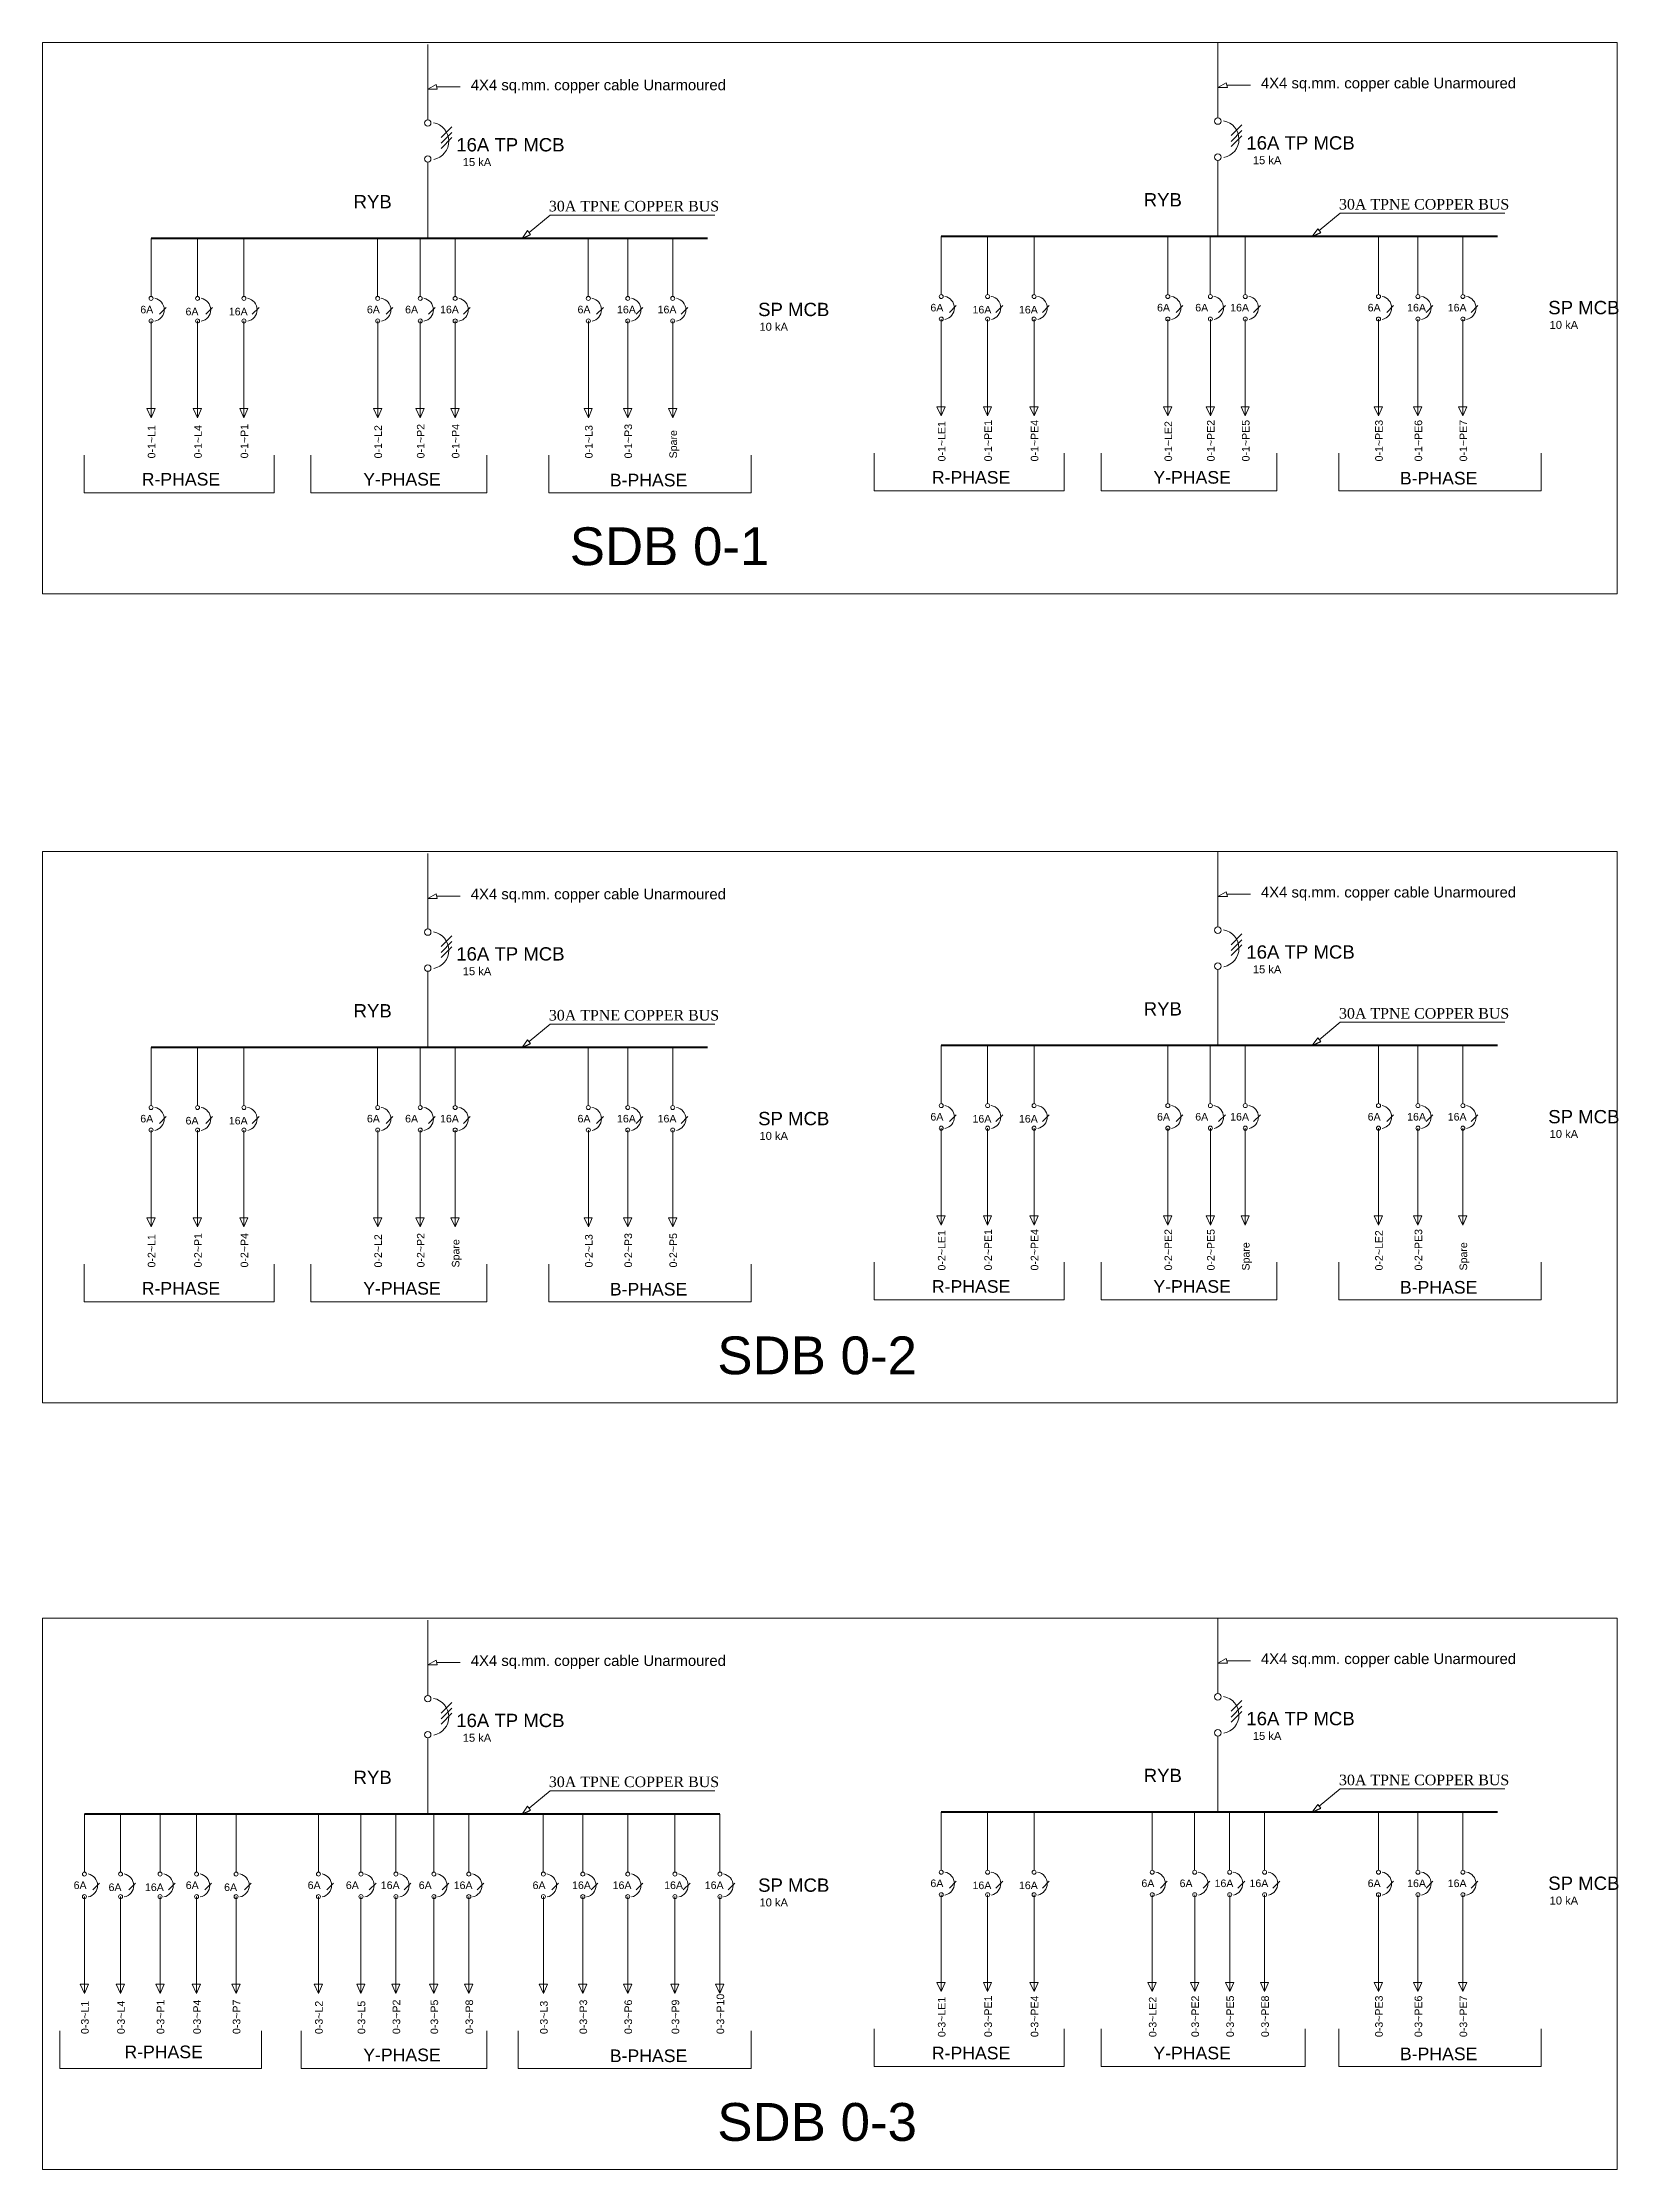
# Model space of a CAD drawing. Header units: millimetres. Extents: x 2390631 to 3136749, y 3674522 to 3929111.
# Drawn here: x 2960654 to 3023540, y 3727049 to 3811901 of the extents above; entities that cross this region are included whole.
import ezdxf

# ---------------------------------------------------------------- set-up
doc = ezdxf.new("R2010")
doc.units = ezdxf.units.MM
doc.header["$MEASUREMENT"] = 0
doc.layers.add('7 POWER PT WIRING', color=3, linetype='Continuous', lineweight=25)
doc.layers.add('Singleline', color=82, linetype='Continuous', lineweight=20)
doc.styles.add('ARIAL', font='arial.ttf')
doc.styles.add('MM', font='dutch.ttf')
doc.styles.add('ROOM', font='arial.ttf')

msp = doc.modelspace()

# ---------------------------------------------------------------- texts
at = {"layer": 'Singleline', "style": 'ROOM'}
for p in [(2977743, 3809997), (3009272, 3810072), (2977743, 3777719), (3009272, 3777794), (2977743, 3747137), (3009272, 3747212)]:
    msp.add_text('4X4 sq.mm. copper cable Unarmoured', height=424.37, dxfattribs=at).set_placement(p)
at = {"layer": 'Singleline', "color": 1}
for s, height, style, p in [('16A TP MCB', 530.5, 'ROOM', (3008691, 3807632)), ('16A TP MCB', 530.5, 'ROOM', (2977162, 3807557)), ('15 kA', 318.3, 'ROOM', (2977422, 3806973)), ('15 kA', 318.3, 'ROOM', (3008951, 3807048)), (' RYB', 530.5, 'ROOM', (2972860, 3805287)), ('30A TPNE COPPER BUS', 420.38, 'MM', (2980859, 3805164)), (' RYB', 530.5, 'ROOM', (3004389, 3805363)), ('30A TPNE COPPER BUS', 420.38, 'MM', (3012388, 3805239)), ('6A  ', 302.4, 'ARIAL', (2964555, 3801098)), (' SP MCB', 530.5, 'ROOM', (2989003, 3800987)), ('6A  ', 302.4, 'ARIAL', (2996084, 3801174)), ('16A  ', 302.4, 'ARIAL', (2997764, 3801093)), ('16A  ', 302.4, 'ARIAL', (2999617, 3801093)), (' SP MCB', 530.5, 'ROOM', (3020532, 3801063)), ('6A  ', 302.4, 'ARIAL', (2966361, 3801018)), ('16A  ', 302.4, 'ARIAL', (2968088, 3801018)), ('10 kA', 318.3, 'ROOM', (2989263, 3800403)), ('10 kA', 318.3, 'ROOM', (3020792, 3800478)), ('R-PHASE', 504, 'ARIAL', (2964613, 3794227)), ('R-PHASE', 504, 'ARIAL', (2996142, 3794302)), ('16A TP MCB', 530.5, 'ROOM', (3008691, 3775354)), ('16A TP MCB', 530.5, 'ROOM', (2977162, 3775279)), ('15 kA', 318.3, 'ROOM', (2977422, 3774694)), ('15 kA', 318.3, 'ROOM', (3008951, 3774769)), (' RYB', 530.5, 'ROOM', (2972860, 3773009)), (' RYB', 530.5, 'ROOM', (3004389, 3773084)), ('30A TPNE COPPER BUS', 420.38, 'MM', (3012388, 3772961)), ('30A TPNE COPPER BUS', 420.38, 'MM', (2980859, 3772886)), ('6A  ', 302.4, 'ARIAL', (2964555, 3768820)), (' SP MCB', 530.5, 'ROOM', (2989003, 3768709)), ('6A  ', 302.4, 'ARIAL', (2996084, 3768895)), ('16A  ', 302.4, 'ARIAL', (2997764, 3768815)), ('16A  ', 302.4, 'ARIAL', (2999617, 3768815)), (' SP MCB', 530.5, 'ROOM', (3020532, 3768784)), ('6A  ', 302.4, 'ARIAL', (2966361, 3768739)), ('16A  ', 302.4, 'ARIAL', (2968088, 3768739)), ('10 kA', 318.3, 'ROOM', (2989263, 3768124)), ('10 kA', 318.3, 'ROOM', (3020792, 3768200)), ('R-PHASE', 504, 'ARIAL', (2964613, 3761948)), ('R-PHASE', 504, 'ARIAL', (2996142, 3762024)), ('16A TP MCB', 530.5, 'ROOM', (2977162, 3744697)), ('16A TP MCB', 530.5, 'ROOM', (3008691, 3744772)), ('15 kA', 318.3, 'ROOM', (3008951, 3744188)), ('15 kA', 318.3, 'ROOM', (2977422, 3744113)), (' RYB', 530.5, 'ROOM', (2972860, 3742427)), (' RYB', 530.5, 'ROOM', (3004389, 3742503)), ('30A TPNE COPPER BUS', 420.38, 'MM', (3012388, 3742379)), ('30A TPNE COPPER BUS', 420.38, 'MM', (2980859, 3742304)), ('6A  ', 302.4, 'ARIAL', (2961895, 3738238)), ('6A  ', 302.4, 'ARIAL', (2966369, 3738238)), (' SP MCB', 530.5, 'ROOM', (2989003, 3738127)), ('6A  ', 302.4, 'ARIAL', (2996084, 3738314)), ('16A  ', 302.4, 'ARIAL', (2997764, 3738233)), ('16A  ', 302.4, 'ARIAL', (2999617, 3738233)), (' SP MCB', 530.5, 'ROOM', (3020532, 3738203)), ('6A  ', 302.4, 'ARIAL', (2963289, 3738158)), ('16A  ', 302.4, 'ARIAL', (2964741, 3738158)), ('6A  ', 302.4, 'ARIAL', (2967900, 3738158)), ('10 kA', 318.3, 'ROOM', (2989263, 3737543)), ('10 kA', 318.3, 'ROOM', (3020792, 3737618)), ('R-PHASE', 504, 'ARIAL', (2963922, 3731488)), ('R-PHASE', 504, 'ARIAL', (2996142, 3731442))]:
    msp.add_text(s, height=height, dxfattribs=dict(at, style=style)).set_placement(p)
at = {"layer": 'Singleline', "color": 2, "style": 'ARIAL'}
for s, height, p in [('6A  ', 302.4, (2973598, 3801098)), ('6A  ', 302.4, (2975122, 3801098)), ('16A  ', 302.4, (2976516, 3801098)), ('6A  ', 302.4, (3005127, 3801174)), ('6A  ', 302.4, (3006651, 3801174)), ('16A  ', 302.4, (3008045, 3801174)), ('Y-PHASE', 504, (2973453, 3794227)), ('Y-PHASE', 504, (3004982, 3794302)), ('6A  ', 302.4, (2973598, 3768820)), ('6A  ', 302.4, (2975122, 3768820)), ('16A  ', 302.4, (2976516, 3768820)), ('6A  ', 302.4, (3005127, 3768895)), ('6A  ', 302.4, (3006651, 3768895)), ('16A  ', 302.4, (3008045, 3768895)), ('Y-PHASE', 504, (2973453, 3761948)), ('Y-PHASE', 504, (3004982, 3762024)), ('6A  ', 302.4, (2971234, 3738238)), ('6A  ', 302.4, (2972758, 3738238)), ('16A  ', 302.4, (2974152, 3738238)), ('6A  ', 302.4, (2975667, 3738238)), ('16A  ', 302.4, (2977061, 3738238)), ('6A  ', 302.4, (3004503, 3738314)), ('6A  ', 302.4, (3006027, 3738314)), ('16A  ', 302.4, (3007422, 3738314)), ('16A  ', 302.4, (3008816, 3738314)), ('Y-PHASE', 504, (2973453, 3731367)), ('Y-PHASE', 504, (3004982, 3731442))]:
    msp.add_text(s, height=height, dxfattribs=at).set_placement(p)
at = {"layer": 'Singleline', "color": 5, "style": 'ARIAL'}
for s, height, p in [('6A  ', 302.4, (2982003, 3801098)), ('16A  ', 302.4, (2983578, 3801098)), ('16A  ', 302.4, (2985198, 3801098)), ('6A  ', 302.4, (3013532, 3801174)), ('16A  ', 302.4, (3015107, 3801174)), ('16A  ', 302.4, (3016727, 3801174)), ('B-PHASE', 504, (2983291, 3794193)), ('B-PHASE', 504, (3014820, 3794269)), ('6A  ', 302.4, (2982003, 3768820)), ('16A  ', 302.4, (2983578, 3768820)), ('16A  ', 302.4, (2985198, 3768820)), ('6A  ', 302.4, (3013532, 3768895)), ('16A  ', 302.4, (3015107, 3768895)), ('16A  ', 302.4, (3016727, 3768895)), ('B-PHASE', 504, (2983291, 3761915)), ('B-PHASE', 504, (3014820, 3761990)), ('6A  ', 302.4, (2980209, 3738238)), ('16A  ', 302.4, (2981784, 3738238)), ('16A  ', 302.4, (2983404, 3738238)), ('16A  ', 302.4, (2985460, 3738238)), ('16A  ', 302.4, (2987080, 3738238)), ('6A  ', 302.4, (3013532, 3738314)), ('16A  ', 302.4, (3015107, 3738314)), ('16A  ', 302.4, (3016727, 3738314)), ('B-PHASE', 504, (2983291, 3731333)), ('B-PHASE', 504, (3014820, 3731409))]:
    msp.add_text(s, height=height, dxfattribs=at).set_placement(p)
at = {"layer": 'Singleline', "color": 1, "style": 'ARIAL'}
for s, p in [('0-1~L1', (2965156, 3795311)), ('0-1~L4', (2967009, 3795311)), ('0-1~P1', (2968861, 3795311)), ('0-1~LE1', (2996685, 3795190)), ('0-1~PE1', (2998538, 3795190)), ('0-1~PE4', (3000391, 3795190)), ('0-2~L1', (2965156, 3763033)), ('0-2~P1', (2967009, 3763033)), ('0-2~P4', (2968861, 3763033)), ('0-2~LE1', (2996685, 3762912)), ('0-2~PE1', (2998538, 3762912)), ('0-2~PE4', (3000391, 3762912)), ('0-3~L1', (2962496, 3732451)), ('0-3~L4', (2963937, 3732451)), ('0-3~P1', (2965515, 3732451)), ('0-3~P4', (2966970, 3732451)), ('0-3~P7', (2968548, 3732451)), ('0-3~LE1', (2996685, 3732330)), ('0-3~PE1', (2998538, 3732330)), ('0-3~PE4', (3000391, 3732330))]:
    msp.add_text(s, height=302.4, rotation=90, dxfattribs=at).set_placement(p)
at = {"layer": 'Singleline', "color": 2, "style": 'ARIAL'}
for s, p in [('0-1~L2', (2974199, 3795311)), ('0-1~P2', (2975896, 3795311)), ('0-1~P4', (2977290, 3795311)), ('0-1~LE2', (3005728, 3795190)), ('0-1~PE2', (3007425, 3795190)), ('0-1~PE5', (3008819, 3795190)), ('0-2~L2', (2974199, 3763033)), ('0-2~P2', (2975896, 3763033)), ('Spare', (2977290, 3763033)), ('0-2~PE2', (3005728, 3762912)), ('0-2~PE5', (3007425, 3762912)), ('Spare', (3008819, 3762912)), ('0-3~L2', (2971834, 3732451)), ('0-3~L5', (2973531, 3732451)), ('0-3~P2', (2974926, 3732451)), ('0-3~P5', (2976440, 3732451)), ('0-3~P8', (2977835, 3732451)), ('0-3~LE2', (3005104, 3732330)), ('0-3~PE2', (3006801, 3732330)), ('0-3~PE5', (3008195, 3732330)), ('0-3~PE8', (3009590, 3732330))]:
    msp.add_text(s, height=302.4, rotation=90, dxfattribs=at).set_placement(p)
at = {"layer": 'Singleline', "color": 5, "style": 'ARIAL'}
for s, p in [('0-1~L3', (2982604, 3795311)), ('0-1~P3', (2984178, 3795311)), ('Spare', (2985972, 3795311)), ('0-1~PE3', (3014133, 3795190)), ('0-1~PE6', (3015707, 3795190)), ('0-1~PE7', (3017501, 3795190)), ('0-2~L3', (2982604, 3763033)), ('0-2~P3', (2984178, 3763033)), ('0-2~P5', (2985972, 3763033)), ('0-2~LE2', (3014133, 3762912)), ('0-2~PE3', (3015707, 3762912)), ('Spare', (3017501, 3762912)), ('0-3~L3', (2980810, 3732451)), ('0-3~P3', (2982385, 3732451)), ('0-3~P6', (2984178, 3732451)), ('0-3~P9', (2986060, 3732451)), ('0-3~P10', (2987854, 3732451)), ('0-3~PE3', (3014133, 3732330)), ('0-3~PE6', (3015707, 3732330)), ('0-3~PE7', (3017501, 3732330))]:
    msp.add_text(s, height=302.4, rotation=90, dxfattribs=at).set_placement(p)
at = {"layer": 'Singleline', "color": 1, "linetype": 'Continuous', "lineweight": 35, "char_height": 1509.3, "attachment_point": 5, "style": 'ARIAL'}
for s, insert in [('SDB 0-1', (2985675, 3791795)), ('SDB 0-2', (2991563, 3759516))]:
    msp.add_mtext(s, dxfattribs=dict(at, insert=insert))
at = {"layer": 'Singleline', "color": 1, "linetype": 'Continuous', "lineweight": 35, "insert": (2991563, 3728935), "char_height": 1509.3, "width": 11946.41, "attachment_point": 5, "style": 'ARIAL'}
msp.add_mtext('SDB 0-3', dxfattribs=at)

# ---------------------------------------------------------------- linework, layer by layer
at = {"layer": '7 POWER PT WIRING'}
for p, q in [((2979787, 3804087), (2980131, 3804247)), ((3011316, 3804162), (3011661, 3804322)), ((2979787, 3771809), (2980131, 3771969)), ((3011316, 3771884), (3011661, 3772044)), ((2979787, 3741227), (2980131, 3741387)), ((3011316, 3741302), (3011661, 3741462))]:
    msp.add_line(p, q, dxfattribs=at)
at = {"layer": 'Singleline', "ltscale": 3}
for p, q in [((3023483, 3811901), (2960654, 3811901)), ((2960654, 3811901), (2960654, 3789909)), ((3023483, 3789909), (3023483, 3811901)), ((2960654, 3789909), (3023483, 3789909)), ((3023483, 3779622), (2960654, 3779622)), ((2960654, 3779622), (2960654, 3757631)), ((3023483, 3757631), (3023483, 3779622)), ((2960654, 3757631), (3023483, 3757631)), ((3023483, 3749041), (2960654, 3749041)), ((2960654, 3749041), (2960654, 3727049)), ((3023483, 3727049), (3023483, 3749041)), ((2960654, 3727049), (3023483, 3727049))]:
    msp.add_line(p, q, dxfattribs=at)
at = {"layer": 'Singleline'}
for p, q in [((2976026, 3808820), (2976026, 3811825)), ((3007555, 3808895), (3007555, 3811901)), ((2976357, 3810224), (2976026, 3810037)), ((2976406, 3810037), (2976026, 3810037)), ((3007886, 3810299), (3007555, 3810112)), ((3007935, 3810112), (3007555, 3810112)), ((2976025, 3804087), (2976026, 3806788)), ((2976026, 3805873), (2976026, 3807126)), ((3007554, 3804162), (3007555, 3806864)), ((3007555, 3805948), (3007555, 3807202)), ((2980008, 3804396), (2979787, 3804087)), ((3011537, 3804471), (3011316, 3804162)), ((2976026, 3776542), (2976026, 3779547)), ((3007555, 3776617), (3007555, 3779622)), ((2976357, 3777945), (2976026, 3777758)), ((2976406, 3777758), (2976026, 3777758)), ((3007886, 3778021), (3007555, 3777833)), ((3007935, 3777833), (3007555, 3777833)), ((2976025, 3771809), (2976026, 3774510)), ((2976026, 3773594), (2976026, 3774848)), ((3007554, 3771884), (3007555, 3774585)), ((3007555, 3773670), (3007555, 3774923)), ((2980008, 3772118), (2979787, 3771809)), ((3011537, 3772193), (3011316, 3771884)), ((2976026, 3745960), (2976026, 3748965)), ((3007555, 3746035), (3007555, 3749041)), ((2976357, 3747364), (2976026, 3747177)), ((2976406, 3747177), (2976026, 3747177)), ((3007886, 3747439), (3007555, 3747252)), ((3007935, 3747252), (3007555, 3747252)), ((2976025, 3741227), (2976026, 3743928)), ((2976026, 3743013), (2976026, 3744266)), ((3007554, 3741302), (3007555, 3744004)), ((3007555, 3743088), (3007555, 3744342)), ((2980008, 3741536), (2979787, 3741227)), ((3011537, 3741611), (3011316, 3741302))]:
    msp.add_line(p, q, dxfattribs=at)
at = {"layer": 'Singleline', "ltscale": 2.5}
for p, q in [((2976357, 3810224), (2976406, 3810037)), ((3007886, 3810299), (3007935, 3810112)), ((2980008, 3804396), (2980131, 3804247)), ((3011537, 3804471), (3011661, 3804322)), ((2976357, 3777945), (2976406, 3777758)), ((3007886, 3778021), (3007935, 3777833)), ((2980008, 3772118), (2980131, 3771969)), ((3011537, 3772193), (3011661, 3772044)), ((2976357, 3747364), (2976406, 3747177)), ((3007886, 3747439), (3007935, 3747252)), ((2980008, 3741536), (2980131, 3741387)), ((3011537, 3741611), (3011661, 3741462))]:
    msp.add_line(p, q, dxfattribs=at)
at = {"layer": 'Singleline', "color": 4}
for p, q in [((2976381, 3810130), (2977325, 3810130)), ((3007910, 3810205), (3008854, 3810205)), ((2976381, 3777852), (2977325, 3777852)), ((3007910, 3777927), (3008854, 3777927)), ((2976381, 3747270), (2977325, 3747270)), ((3007910, 3747345), (3008854, 3747345))]:
    msp.add_line(p, q, dxfattribs=at)
at = {"layer": 'Singleline', "color": 2}
for p, q in [((2976556, 3808112), (2976987, 3808543)), ((2976556, 3807883), (2976987, 3808314)), ((3008085, 3808187), (3008516, 3808618)), ((3008085, 3807958), (3008516, 3808389)), ((3008085, 3807754), (3008516, 3808185)), ((2976556, 3807678), (2976987, 3808110)), ((2974026, 3801773), (2974026, 3804087)), ((2975723, 3801773), (2975723, 3804087)), ((2977117, 3801773), (2977117, 3804087)), ((3005555, 3801848), (3005555, 3804162)), ((3007252, 3801848), (3007252, 3804162)), ((3008647, 3801848), (3008647, 3804162)), ((3005889, 3801134), (3006158, 3801404)), ((3007586, 3801134), (3007855, 3801404)), ((3008981, 3801134), (3009250, 3801404)), ((2974029, 3800795), (2974029, 3796929)), ((2974360, 3801059), (2974629, 3801328)), ((2975726, 3800795), (2975726, 3796929)), ((2976057, 3801059), (2976326, 3801328)), ((2977120, 3800795), (2977120, 3796929)), ((2977452, 3801059), (2977721, 3801328)), ((3005558, 3800870), (3005558, 3797004)), ((3007255, 3800870), (3007255, 3797004)), ((3008649, 3800870), (3008649, 3797004)), ((2973858, 3797296), (2974188, 3797296)), ((2975555, 3797296), (2975885, 3797296)), ((2976950, 3797296), (2977280, 3797296)), ((3005387, 3797371), (3005717, 3797371)), ((3007084, 3797371), (3007414, 3797371)), ((3008479, 3797371), (3008809, 3797371)), ((2971366, 3795445), (2971366, 3793941)), ((2978379, 3795445), (2978379, 3793941)), ((3002895, 3795520), (3002895, 3794016)), ((3009908, 3795520), (3009908, 3794016)), ((2971366, 3793941), (2978379, 3793941)), ((3002895, 3794016), (3009908, 3794016)), ((2976556, 3775833), (2976987, 3776264)), ((2976556, 3775604), (2976987, 3776035)), ((3008085, 3775909), (3008516, 3776340)), ((3008085, 3775679), (3008516, 3776110)), ((3008085, 3775475), (3008516, 3775906)), ((2976556, 3775400), (2976987, 3775831)), ((2974026, 3769494), (2974026, 3771809)), ((2975723, 3769494), (2975723, 3771809)), ((2977117, 3769494), (2977117, 3771809)), ((3005555, 3769569), (3005555, 3771884)), ((3007252, 3769569), (3007252, 3771884)), ((3008647, 3769569), (3008647, 3771884)), ((3005889, 3768856), (3006158, 3769125)), ((3007586, 3768856), (3007855, 3769125)), ((3008981, 3768856), (3009250, 3769125)), ((2974029, 3768516), (2974029, 3764650)), ((2974360, 3768781), (2974629, 3769050)), ((2975726, 3768516), (2975726, 3764650)), ((2976057, 3768781), (2976326, 3769050)), ((2977120, 3768516), (2977120, 3764650)), ((2977452, 3768781), (2977721, 3769050)), ((3005558, 3768591), (3005558, 3764725)), ((3007255, 3768591), (3007255, 3764725)), ((3008649, 3768591), (3008649, 3764725)), ((2973858, 3765018), (2974188, 3765018)), ((2975555, 3765018), (2975885, 3765018)), ((2976950, 3765018), (2977280, 3765018)), ((3005387, 3765093), (3005717, 3765093)), ((3007084, 3765093), (3007414, 3765093)), ((3008479, 3765093), (3008809, 3765093)), ((2971366, 3763167), (2971366, 3761662)), ((2978379, 3763167), (2978379, 3761662)), ((3002895, 3763242), (3002895, 3761738)), ((3009908, 3763242), (3009908, 3761738)), ((2971366, 3761662), (2978379, 3761662)), ((3002895, 3761738), (3009908, 3761738)), ((2976556, 3745252), (2976987, 3745683)), ((2976556, 3745023), (2976987, 3745454)), ((3008085, 3745327), (3008516, 3745758)), ((3008085, 3745098), (3008516, 3745529)), ((2976556, 3744818), (2976987, 3745250)), ((3008085, 3744894), (3008516, 3745325)), ((2971662, 3738913), (2971662, 3741227)), ((2973359, 3738913), (2973359, 3741227)), ((2974753, 3738913), (2974753, 3741227)), ((2976268, 3738913), (2976268, 3741227)), ((2977662, 3738913), (2977662, 3741227)), ((3004931, 3738988), (3004931, 3741302)), ((3006628, 3738988), (3006628, 3741302)), ((3008023, 3738988), (3008023, 3741302)), ((3009417, 3738988), (3009417, 3741302)), ((3005265, 3738274), (3005535, 3738544)), ((3006962, 3738274), (3007232, 3738544)), ((3008357, 3738274), (3008626, 3738544)), ((3009751, 3738274), (3010021, 3738544)), ((2971665, 3737935), (2971665, 3734069)), ((2971996, 3738199), (2972265, 3738468)), ((2973362, 3737935), (2973362, 3734069)), ((2973693, 3738199), (2973962, 3738468)), ((2974756, 3737935), (2974756, 3734069)), ((2975087, 3738199), (2975357, 3738468)), ((2976271, 3737935), (2976271, 3734069)), ((2976602, 3738199), (2976871, 3738468)), ((2977665, 3737935), (2977665, 3734069)), ((2977996, 3738199), (2978266, 3738468)), ((3004934, 3738010), (3004934, 3734144)), ((3006631, 3738010), (3006631, 3734144)), ((3008026, 3738010), (3008026, 3734144)), ((3009420, 3738010), (3009420, 3734144)), ((2971494, 3734436), (2971824, 3734436)), ((2973191, 3734436), (2973521, 3734436)), ((2974586, 3734436), (2974916, 3734436)), ((2976100, 3734436), (2976430, 3734436)), ((2977495, 3734436), (2977825, 3734436)), ((3004764, 3734511), (3005094, 3734511)), ((3006461, 3734511), (3006791, 3734511)), ((3007855, 3734511), (3008185, 3734511)), ((3009250, 3734511), (3009580, 3734511)), ((3002895, 3732660), (3002895, 3731156)), ((3011036, 3732660), (3011036, 3731156)), ((2970981, 3732585), (2970981, 3731081)), ((2978379, 3732585), (2978379, 3731081)), ((2970981, 3731081), (2978379, 3731081)), ((3002895, 3731156), (3011036, 3731156))]:
    msp.add_line(p, q, dxfattribs=at)
at = {"layer": 'Singleline', "color": 1, "lineweight": 80}
for p, q in [((2987184, 3804087), (2964983, 3804087)), ((3018713, 3804162), (2996512, 3804162)), ((2987184, 3771809), (2964983, 3771809)), ((3018713, 3771884), (2996512, 3771884)), ((2987681, 3741227), (2962323, 3741227)), ((3018713, 3741302), (2996512, 3741302))]:
    msp.add_line(p, q, dxfattribs=at)
at = {"layer": 'Singleline', "color": 1}
for p, q in [((2964983, 3801773), (2964983, 3804087)), ((2966836, 3801773), (2966836, 3804087)), ((2968689, 3801773), (2968689, 3804087)), ((2996512, 3801848), (2996512, 3804162)), ((2998365, 3801848), (2998365, 3804162)), ((3000218, 3801848), (3000218, 3804162)), ((2996846, 3801134), (2997116, 3801404)), ((2998699, 3801134), (2998968, 3801404)), ((3000552, 3801134), (3000821, 3801404)), ((2964986, 3800795), (2964986, 3796929)), ((2965317, 3801059), (2965586, 3801328)), ((2966839, 3800795), (2966839, 3796929)), ((2967170, 3801059), (2967439, 3801328)), ((2968692, 3800795), (2968692, 3796929)), ((2969023, 3801059), (2969292, 3801328)), ((2996515, 3800870), (2996515, 3797004)), ((2998368, 3800870), (2998368, 3797004)), ((3000221, 3800870), (3000221, 3797004)), ((2964815, 3797296), (2965145, 3797296)), ((2966668, 3797296), (2966998, 3797296)), ((2968521, 3797296), (2968851, 3797296)), ((2996344, 3797371), (2996674, 3797371)), ((2998197, 3797371), (2998527, 3797371)), ((3000050, 3797371), (3000380, 3797371)), ((2962312, 3795445), (2962312, 3793941)), ((2969892, 3795445), (2969892, 3793941)), ((2993841, 3795520), (2993841, 3794016)), ((3001421, 3795520), (3001421, 3794016)), ((2962312, 3793941), (2969892, 3793941)), ((2993841, 3794016), (3001421, 3794016)), ((2964983, 3769494), (2964983, 3771809)), ((2966836, 3769494), (2966836, 3771809)), ((2968689, 3769494), (2968689, 3771809)), ((2996512, 3769569), (2996512, 3771884)), ((2998365, 3769569), (2998365, 3771884)), ((3000218, 3769569), (3000218, 3771884)), ((2996846, 3768856), (2997116, 3769125)), ((2998699, 3768856), (2998968, 3769125)), ((3000552, 3768856), (3000821, 3769125)), ((2964986, 3768516), (2964986, 3764650)), ((2965317, 3768781), (2965586, 3769050)), ((2966839, 3768516), (2966839, 3764650)), ((2967170, 3768781), (2967439, 3769050)), ((2968692, 3768516), (2968692, 3764650)), ((2969023, 3768781), (2969292, 3769050)), ((2996515, 3768591), (2996515, 3764725)), ((2998368, 3768591), (2998368, 3764725)), ((3000221, 3768591), (3000221, 3764725)), ((2964815, 3765018), (2965145, 3765018)), ((2966668, 3765018), (2966998, 3765018)), ((2968521, 3765018), (2968851, 3765018)), ((2996344, 3765093), (2996674, 3765093)), ((2998197, 3765093), (2998527, 3765093)), ((3000050, 3765093), (3000380, 3765093)), ((2962312, 3763167), (2962312, 3761662)), ((2969892, 3763167), (2969892, 3761662)), ((2993841, 3763242), (2993841, 3761738)), ((3001421, 3763242), (3001421, 3761738)), ((2962312, 3761662), (2969892, 3761662)), ((2993841, 3761738), (3001421, 3761738)), ((2962323, 3738913), (2962323, 3741227)), ((2963764, 3738913), (2963764, 3741227)), ((2965342, 3738913), (2965342, 3741227)), ((2966797, 3738913), (2966797, 3741227)), ((2968375, 3738913), (2968375, 3741227)), ((2996512, 3738988), (2996512, 3741302)), ((2998365, 3738988), (2998365, 3741302)), ((3000218, 3738988), (3000218, 3741302)), ((2996846, 3738274), (2997116, 3738544)), ((2998699, 3738274), (2998968, 3738544)), ((3000552, 3738274), (3000821, 3738544)), ((2962326, 3737935), (2962326, 3734069)), ((2962657, 3738199), (2962926, 3738468)), ((2963767, 3737935), (2963767, 3734069)), ((2964098, 3738199), (2964368, 3738468)), ((2965345, 3737935), (2965345, 3734069)), ((2965676, 3738199), (2965946, 3738468)), ((2966800, 3737935), (2966800, 3734069)), ((2967131, 3738199), (2967401, 3738468)), ((2968378, 3737935), (2968378, 3734069)), ((2968709, 3738199), (2968979, 3738468)), ((2996515, 3738010), (2996515, 3734144)), ((2998368, 3738010), (2998368, 3734144)), ((3000221, 3738010), (3000221, 3734144)), ((2962155, 3734436), (2962485, 3734436)), ((2963597, 3734436), (2963927, 3734436)), ((2965175, 3734436), (2965505, 3734436)), ((2966630, 3734436), (2966960, 3734436)), ((2968208, 3734436), (2968538, 3734436)), ((2996344, 3734511), (2996674, 3734511)), ((2998197, 3734511), (2998527, 3734511)), ((3000050, 3734511), (3000380, 3734511)), ((2993841, 3732660), (2993841, 3731156)), ((3001421, 3732660), (3001421, 3731156)), ((2961341, 3732585), (2961341, 3731081)), ((2969396, 3732585), (2969396, 3731081)), ((2961341, 3731081), (2969396, 3731081)), ((2993841, 3731156), (3001421, 3731156))]:
    msp.add_line(p, q, dxfattribs=at)
at = {"layer": 'Singleline', "color": 5}
for p, q in [((2982431, 3801773), (2982431, 3804087)), ((2984005, 3801773), (2984005, 3804087)), ((2985799, 3801773), (2985799, 3804087)), ((3013960, 3801848), (3013960, 3804162)), ((3015534, 3801848), (3015534, 3804162)), ((3017328, 3801848), (3017328, 3804162)), ((3014294, 3801134), (3014563, 3801404)), ((3015869, 3801134), (3016138, 3801404)), ((3017662, 3801134), (3017932, 3801404)), ((2982434, 3800795), (2982434, 3796929)), ((2982765, 3801059), (2983034, 3801328)), ((2984008, 3800795), (2984008, 3796929)), ((2984339, 3801059), (2984609, 3801328)), ((2985802, 3800795), (2985802, 3796929)), ((2986133, 3801059), (2986402, 3801328)), ((3013963, 3800870), (3013963, 3797004)), ((3015537, 3800870), (3015537, 3797004)), ((3017331, 3800870), (3017331, 3797004)), ((2982263, 3797296), (2982593, 3797296)), ((2983838, 3797296), (2984168, 3797296)), ((2985631, 3797296), (2985961, 3797296)), ((3013792, 3797371), (3014122, 3797371)), ((3015367, 3797371), (3015697, 3797371)), ((3017160, 3797371), (3017490, 3797371)), ((2980855, 3795445), (2980855, 3793941)), ((2988929, 3795445), (2988929, 3793941)), ((3012384, 3795520), (3012384, 3794016)), ((3020459, 3795520), (3020459, 3794016)), ((2980855, 3793941), (2988929, 3793941)), ((3012384, 3794016), (3020459, 3794016)), ((2982431, 3769494), (2982431, 3771809)), ((2984005, 3769494), (2984005, 3771809)), ((2985799, 3769494), (2985799, 3771809)), ((3013960, 3769569), (3013960, 3771884)), ((3015534, 3769569), (3015534, 3771884)), ((3017328, 3769569), (3017328, 3771884)), ((3014294, 3768856), (3014563, 3769125)), ((3015869, 3768856), (3016138, 3769125)), ((3017662, 3768856), (3017932, 3769125)), ((2982434, 3768516), (2982434, 3764650)), ((2982765, 3768781), (2983034, 3769050)), ((2984008, 3768516), (2984008, 3764650)), ((2984339, 3768781), (2984609, 3769050)), ((2985802, 3768516), (2985802, 3764650)), ((2986133, 3768781), (2986402, 3769050)), ((3013963, 3768591), (3013963, 3764725)), ((3015537, 3768591), (3015537, 3764725)), ((3017331, 3768591), (3017331, 3764725)), ((2982263, 3765018), (2982593, 3765018)), ((2983838, 3765018), (2984168, 3765018)), ((2985631, 3765018), (2985961, 3765018)), ((3013792, 3765093), (3014122, 3765093)), ((3015367, 3765093), (3015697, 3765093)), ((3017160, 3765093), (3017490, 3765093)), ((2980855, 3763167), (2980855, 3761662)), ((2988929, 3763167), (2988929, 3761662)), ((3012384, 3763242), (3012384, 3761738)), ((3020459, 3763242), (3020459, 3761738)), ((2980855, 3761662), (2988929, 3761662)), ((3012384, 3761738), (3020459, 3761738)), ((2980637, 3738913), (2980637, 3741227)), ((2982212, 3738913), (2982212, 3741227)), ((2984005, 3738913), (2984005, 3741227)), ((2985888, 3738913), (2985888, 3741227)), ((2987681, 3738913), (2987681, 3741227)), ((3013960, 3738988), (3013960, 3741302)), ((3015534, 3738988), (3015534, 3741302)), ((3017328, 3738988), (3017328, 3741302)), ((3014294, 3738274), (3014563, 3738544)), ((3015869, 3738274), (3016138, 3738544)), ((3017662, 3738274), (3017932, 3738544)), ((2980640, 3737935), (2980640, 3734069)), ((2980971, 3738199), (2981241, 3738468)), ((2982215, 3737935), (2982215, 3734069)), ((2982546, 3738199), (2982815, 3738468)), ((2984008, 3737935), (2984008, 3734069)), ((2984339, 3738199), (2984609, 3738468)), ((2985891, 3737935), (2985891, 3734069)), ((2986222, 3738199), (2986491, 3738468)), ((2987684, 3737935), (2987684, 3734069)), ((2988015, 3738199), (2988285, 3738468)), ((3013963, 3738010), (3013963, 3734144)), ((3015537, 3738010), (3015537, 3734144)), ((3017331, 3738010), (3017331, 3734144)), ((2980470, 3734436), (2980800, 3734436)), ((2982044, 3734436), (2982374, 3734436)), ((2983838, 3734436), (2984168, 3734436)), ((2985720, 3734436), (2986050, 3734436)), ((2987514, 3734436), (2987844, 3734436)), ((3013792, 3734511), (3014122, 3734511)), ((3015367, 3734511), (3015697, 3734511)), ((3017160, 3734511), (3017490, 3734511)), ((3012384, 3732660), (3012384, 3731156)), ((3020459, 3732660), (3020459, 3731156)), ((2979633, 3732585), (2979633, 3731081)), ((2988929, 3732585), (2988929, 3731081)), ((2979633, 3731081), (2988929, 3731081)), ((3012384, 3731156), (3020459, 3731156))]:
    msp.add_line(p, q, dxfattribs=at)
at = {"layer": 'Singleline'}
for points in [[(2987482, 3805016), (2980906, 3805016), (2980070, 3804322)], [(3019011, 3805091), (3012435, 3805091), (3011599, 3804397)], [(2987482, 3772738), (2980906, 3772738), (2980070, 3772043)], [(3019011, 3772813), (3012435, 3772813), (3011599, 3772119)], [(2987482, 3742156), (2980906, 3742156), (2980070, 3741462)], [(3019011, 3742231), (3012435, 3742231), (3011599, 3741537)]]:
    msp.add_lwpolyline(points, dxfattribs=at)
at = {"layer": 'Singleline', "color": 1}
for points in [[(2965145, 3797296), (2964986, 3796929), (2964815, 3797296)], [(2966998, 3797296), (2966839, 3796929), (2966668, 3797296)], [(2968851, 3797296), (2968692, 3796929), (2968521, 3797296)], [(2996674, 3797371), (2996515, 3797004), (2996344, 3797371)], [(2998527, 3797371), (2998368, 3797004), (2998197, 3797371)], [(3000380, 3797371), (3000221, 3797004), (3000050, 3797371)], [(2965145, 3765018), (2964986, 3764650), (2964815, 3765018)], [(2966998, 3765018), (2966839, 3764650), (2966668, 3765018)], [(2968851, 3765018), (2968692, 3764650), (2968521, 3765018)], [(2996674, 3765093), (2996515, 3764725), (2996344, 3765093)], [(2998527, 3765093), (2998368, 3764725), (2998197, 3765093)], [(3000380, 3765093), (3000221, 3764725), (3000050, 3765093)], [(2962485, 3734436), (2962326, 3734069), (2962155, 3734436)], [(2963927, 3734436), (2963767, 3734069), (2963597, 3734436)], [(2965505, 3734436), (2965345, 3734069), (2965175, 3734436)], [(2966960, 3734436), (2966800, 3734069), (2966630, 3734436)], [(2968538, 3734436), (2968378, 3734069), (2968208, 3734436)], [(2996674, 3734511), (2996515, 3734144), (2996344, 3734511)], [(2998527, 3734511), (2998368, 3734144), (2998197, 3734511)], [(3000380, 3734511), (3000221, 3734144), (3000050, 3734511)]]:
    msp.add_lwpolyline(points, dxfattribs=at)
at = {"layer": 'Singleline', "color": 2}
for points in [[(2974188, 3797296), (2974029, 3796929), (2973858, 3797296)], [(2975885, 3797296), (2975726, 3796929), (2975555, 3797296)], [(2977280, 3797296), (2977120, 3796929), (2976950, 3797296)], [(3005717, 3797371), (3005558, 3797004), (3005387, 3797371)], [(3007414, 3797371), (3007255, 3797004), (3007084, 3797371)], [(3008809, 3797371), (3008649, 3797004), (3008479, 3797371)], [(2974188, 3765018), (2974029, 3764650), (2973858, 3765018)], [(2975885, 3765018), (2975726, 3764650), (2975555, 3765018)], [(2977280, 3765018), (2977120, 3764650), (2976950, 3765018)], [(3005717, 3765093), (3005558, 3764725), (3005387, 3765093)], [(3007414, 3765093), (3007255, 3764725), (3007084, 3765093)], [(3008809, 3765093), (3008649, 3764725), (3008479, 3765093)], [(2971824, 3734436), (2971665, 3734069), (2971494, 3734436)], [(2973521, 3734436), (2973362, 3734069), (2973191, 3734436)], [(2974916, 3734436), (2974756, 3734069), (2974586, 3734436)], [(2976430, 3734436), (2976271, 3734069), (2976100, 3734436)], [(2977825, 3734436), (2977665, 3734069), (2977495, 3734436)], [(3005094, 3734511), (3004934, 3734144), (3004764, 3734511)], [(3006791, 3734511), (3006631, 3734144), (3006461, 3734511)], [(3008185, 3734511), (3008026, 3734144), (3007855, 3734511)], [(3009580, 3734511), (3009420, 3734144), (3009250, 3734511)]]:
    msp.add_lwpolyline(points, dxfattribs=at)
at = {"layer": 'Singleline', "color": 5}
for points in [[(2982593, 3797296), (2982434, 3796929), (2982263, 3797296)], [(2984168, 3797296), (2984008, 3796929), (2983838, 3797296)], [(2985961, 3797296), (2985802, 3796929), (2985631, 3797296)], [(3014122, 3797371), (3013963, 3797004), (3013792, 3797371)], [(3015697, 3797371), (3015537, 3797004), (3015367, 3797371)], [(3017490, 3797371), (3017331, 3797004), (3017160, 3797371)], [(2982593, 3765018), (2982434, 3764650), (2982263, 3765018)], [(2984168, 3765018), (2984008, 3764650), (2983838, 3765018)], [(2985961, 3765018), (2985802, 3764650), (2985631, 3765018)], [(3014122, 3765093), (3013963, 3764725), (3013792, 3765093)], [(3015697, 3765093), (3015537, 3764725), (3015367, 3765093)], [(3017490, 3765093), (3017331, 3764725), (3017160, 3765093)], [(2980800, 3734436), (2980640, 3734069), (2980470, 3734436)], [(2982374, 3734436), (2982215, 3734069), (2982044, 3734436)], [(2984168, 3734436), (2984008, 3734069), (2983838, 3734436)], [(2986050, 3734436), (2985891, 3734069), (2985720, 3734436)], [(2987844, 3734436), (2987684, 3734069), (2987514, 3734436)], [(3014122, 3734511), (3013963, 3734144), (3013792, 3734511)], [(3015697, 3734511), (3015537, 3734144), (3015367, 3734511)], [(3017490, 3734511), (3017331, 3734144), (3017160, 3734511)]]:
    msp.add_lwpolyline(points, dxfattribs=at)
at = {"layer": 'Singleline', "color": 2}
for centre, radius in [((2976026, 3808691), 129), ((3007555, 3808767), 129), ((2976026, 3807255), 129), ((3007555, 3807330), 129), ((2974029, 3801692), 80.5), ((2975726, 3801692), 80.5), ((2977120, 3801692), 80.5), ((3005558, 3801767), 80.5), ((3007255, 3801767), 80.5), ((3008649, 3801767), 80.5), ((2974029, 3800795), 80.5), ((2975726, 3800795), 80.5), ((2977120, 3800795), 80.5), ((3005558, 3800870), 80.5), ((3007255, 3800870), 80.5), ((3008649, 3800870), 80.5), ((2976026, 3776413), 129), ((3007555, 3776488), 129), ((2976026, 3774977), 129), ((3007555, 3775052), 129), ((2974029, 3769414), 80.5), ((2975726, 3769414), 80.5), ((2977120, 3769414), 80.5), ((3005558, 3769489), 80.5), ((3007255, 3769489), 80.5), ((3008649, 3769489), 80.5), ((2974029, 3768516), 80.5), ((2975726, 3768516), 80.5), ((2977120, 3768516), 80.5), ((3005558, 3768591), 80.5), ((3007255, 3768591), 80.5), ((3008649, 3768591), 80.5), ((2976026, 3745831), 129), ((3007555, 3745907), 129), ((2976026, 3744395), 129), ((3007555, 3744470), 129), ((2971665, 3738832), 80.5), ((2973362, 3738832), 80.5), ((2974756, 3738832), 80.5), ((2976271, 3738832), 80.5), ((2977665, 3738832), 80.5), ((3004934, 3738907), 80.5), ((3006631, 3738907), 80.5), ((3008026, 3738907), 80.5), ((3009420, 3738907), 80.5), ((2971665, 3737935), 80.5), ((2973362, 3737935), 80.5), ((2974756, 3737935), 80.5), ((2976271, 3737935), 80.5), ((2977665, 3737935), 80.5), ((3004934, 3738010), 80.5), ((3006631, 3738010), 80.5), ((3008026, 3738010), 80.5), ((3009420, 3738010), 80.5)]:
    msp.add_circle(centre, radius, dxfattribs=at)
at = {"layer": 'Singleline', "color": 1}
for centre in [(2964986, 3801692), (2966839, 3801692), (2968692, 3801692), (2996515, 3801767), (2998368, 3801767), (3000221, 3801767), (2964986, 3800795), (2966839, 3800795), (2968692, 3800795), (2996515, 3800870), (2998368, 3800870), (3000221, 3800870), (2964986, 3769414), (2966839, 3769414), (2968692, 3769414), (2996515, 3769489), (2998368, 3769489), (3000221, 3769489), (2964986, 3768516), (2966839, 3768516), (2968692, 3768516), (2996515, 3768591), (2998368, 3768591), (3000221, 3768591), (2962326, 3738832), (2963767, 3738832), (2965345, 3738832), (2966800, 3738832), (2968378, 3738832), (2996515, 3738907), (2998368, 3738907), (3000221, 3738907), (2962326, 3737935), (2963767, 3737935), (2965345, 3737935), (2966800, 3737935), (2968378, 3737935), (2996515, 3738010), (2998368, 3738010), (3000221, 3738010)]:
    msp.add_circle(centre, 80.5, dxfattribs=at)
at = {"layer": 'Singleline', "color": 5}
for centre in [(2982434, 3801692), (2984008, 3801692), (2985802, 3801692), (3013963, 3801767), (3015537, 3801767), (3017331, 3801767), (2982434, 3800795), (2984008, 3800795), (2985802, 3800795), (3013963, 3800870), (3015537, 3800870), (3017331, 3800870), (2982434, 3769414), (2984008, 3769414), (2985802, 3769414), (3013963, 3769489), (3015537, 3769489), (3017331, 3769489), (2982434, 3768516), (2984008, 3768516), (2985802, 3768516), (3013963, 3768591), (3015537, 3768591), (3017331, 3768591), (2980640, 3738832), (2982215, 3738832), (2984008, 3738832), (2985891, 3738832), (2987684, 3738832), (3013963, 3738907), (3015537, 3738907), (3017331, 3738907), (2980640, 3737935), (2982215, 3737935), (2984008, 3737935), (2985891, 3737935), (2987684, 3737935), (3013963, 3738010), (3015537, 3738010), (3017331, 3738010)]:
    msp.add_circle(centre, 80.5, dxfattribs=at)
at = {"layer": 'Singleline', "color": 2}
for centre, radius in [((2976119, 3807968), 747), ((3007648, 3808044), 747), ((2974087, 3801240), 467), ((2975784, 3801240), 467), ((2977178, 3801240), 467), ((3005616, 3801316), 467), ((3007313, 3801316), 467), ((3008707, 3801316), 467), ((2976119, 3775690), 747), ((3007648, 3775765), 747), ((2974087, 3768962), 467), ((2975784, 3768962), 467), ((2977178, 3768962), 467), ((3005616, 3769037), 467), ((3007313, 3769037), 467), ((3008707, 3769037), 467), ((2976119, 3745108), 747), ((3007648, 3745184), 747), ((2971722, 3738380), 467), ((2973419, 3738380), 467), ((2974814, 3738380), 467), ((2976328, 3738380), 467), ((2977723, 3738380), 467), ((3004992, 3738456), 467), ((3006689, 3738456), 467), ((3008083, 3738456), 467), ((3009478, 3738456), 467)]:
    msp.add_arc(centre, radius, 281.24796, 79.48748, dxfattribs=at)
at = {"layer": 'Singleline', "color": 1}
for centre in [(2965044, 3801240), (2966897, 3801240), (2968749, 3801240), (2996573, 3801316), (2998426, 3801316), (3000278, 3801316), (2965044, 3768962), (2966897, 3768962), (2968749, 3768962), (2996573, 3769037), (2998426, 3769037), (3000278, 3769037), (2962384, 3738380), (2963825, 3738380), (2965403, 3738380), (2966858, 3738380), (2968436, 3738380), (2996573, 3738456), (2998426, 3738456), (3000278, 3738456)]:
    msp.add_arc(centre, 467, 281.24796, 79.48748, dxfattribs=at)
at = {"layer": 'Singleline', "color": 5}
for centre in [(2982492, 3801240), (2984066, 3801240), (2985860, 3801240), (3014021, 3801316), (3015595, 3801316), (3017389, 3801316), (2982492, 3768962), (2984066, 3768962), (2985860, 3768962), (3014021, 3769037), (3015595, 3769037), (3017389, 3769037), (2980698, 3738380), (2982273, 3738380), (2984066, 3738380), (2985948, 3738380), (2987742, 3738380), (3014021, 3738456), (3015595, 3738456), (3017389, 3738456)]:
    msp.add_arc(centre, 467, 281.24796, 79.48748, dxfattribs=at)

msp.set_redraw_order([(e.dxf.handle, doc.entitydb.next_handle()) for e in msp.query("TEXT MTEXT ATTDEF DIMENSION ARC_DIMENSION")])  # texts and dimensions are drawn at this point

doc.saveas('drawing.dxf')
